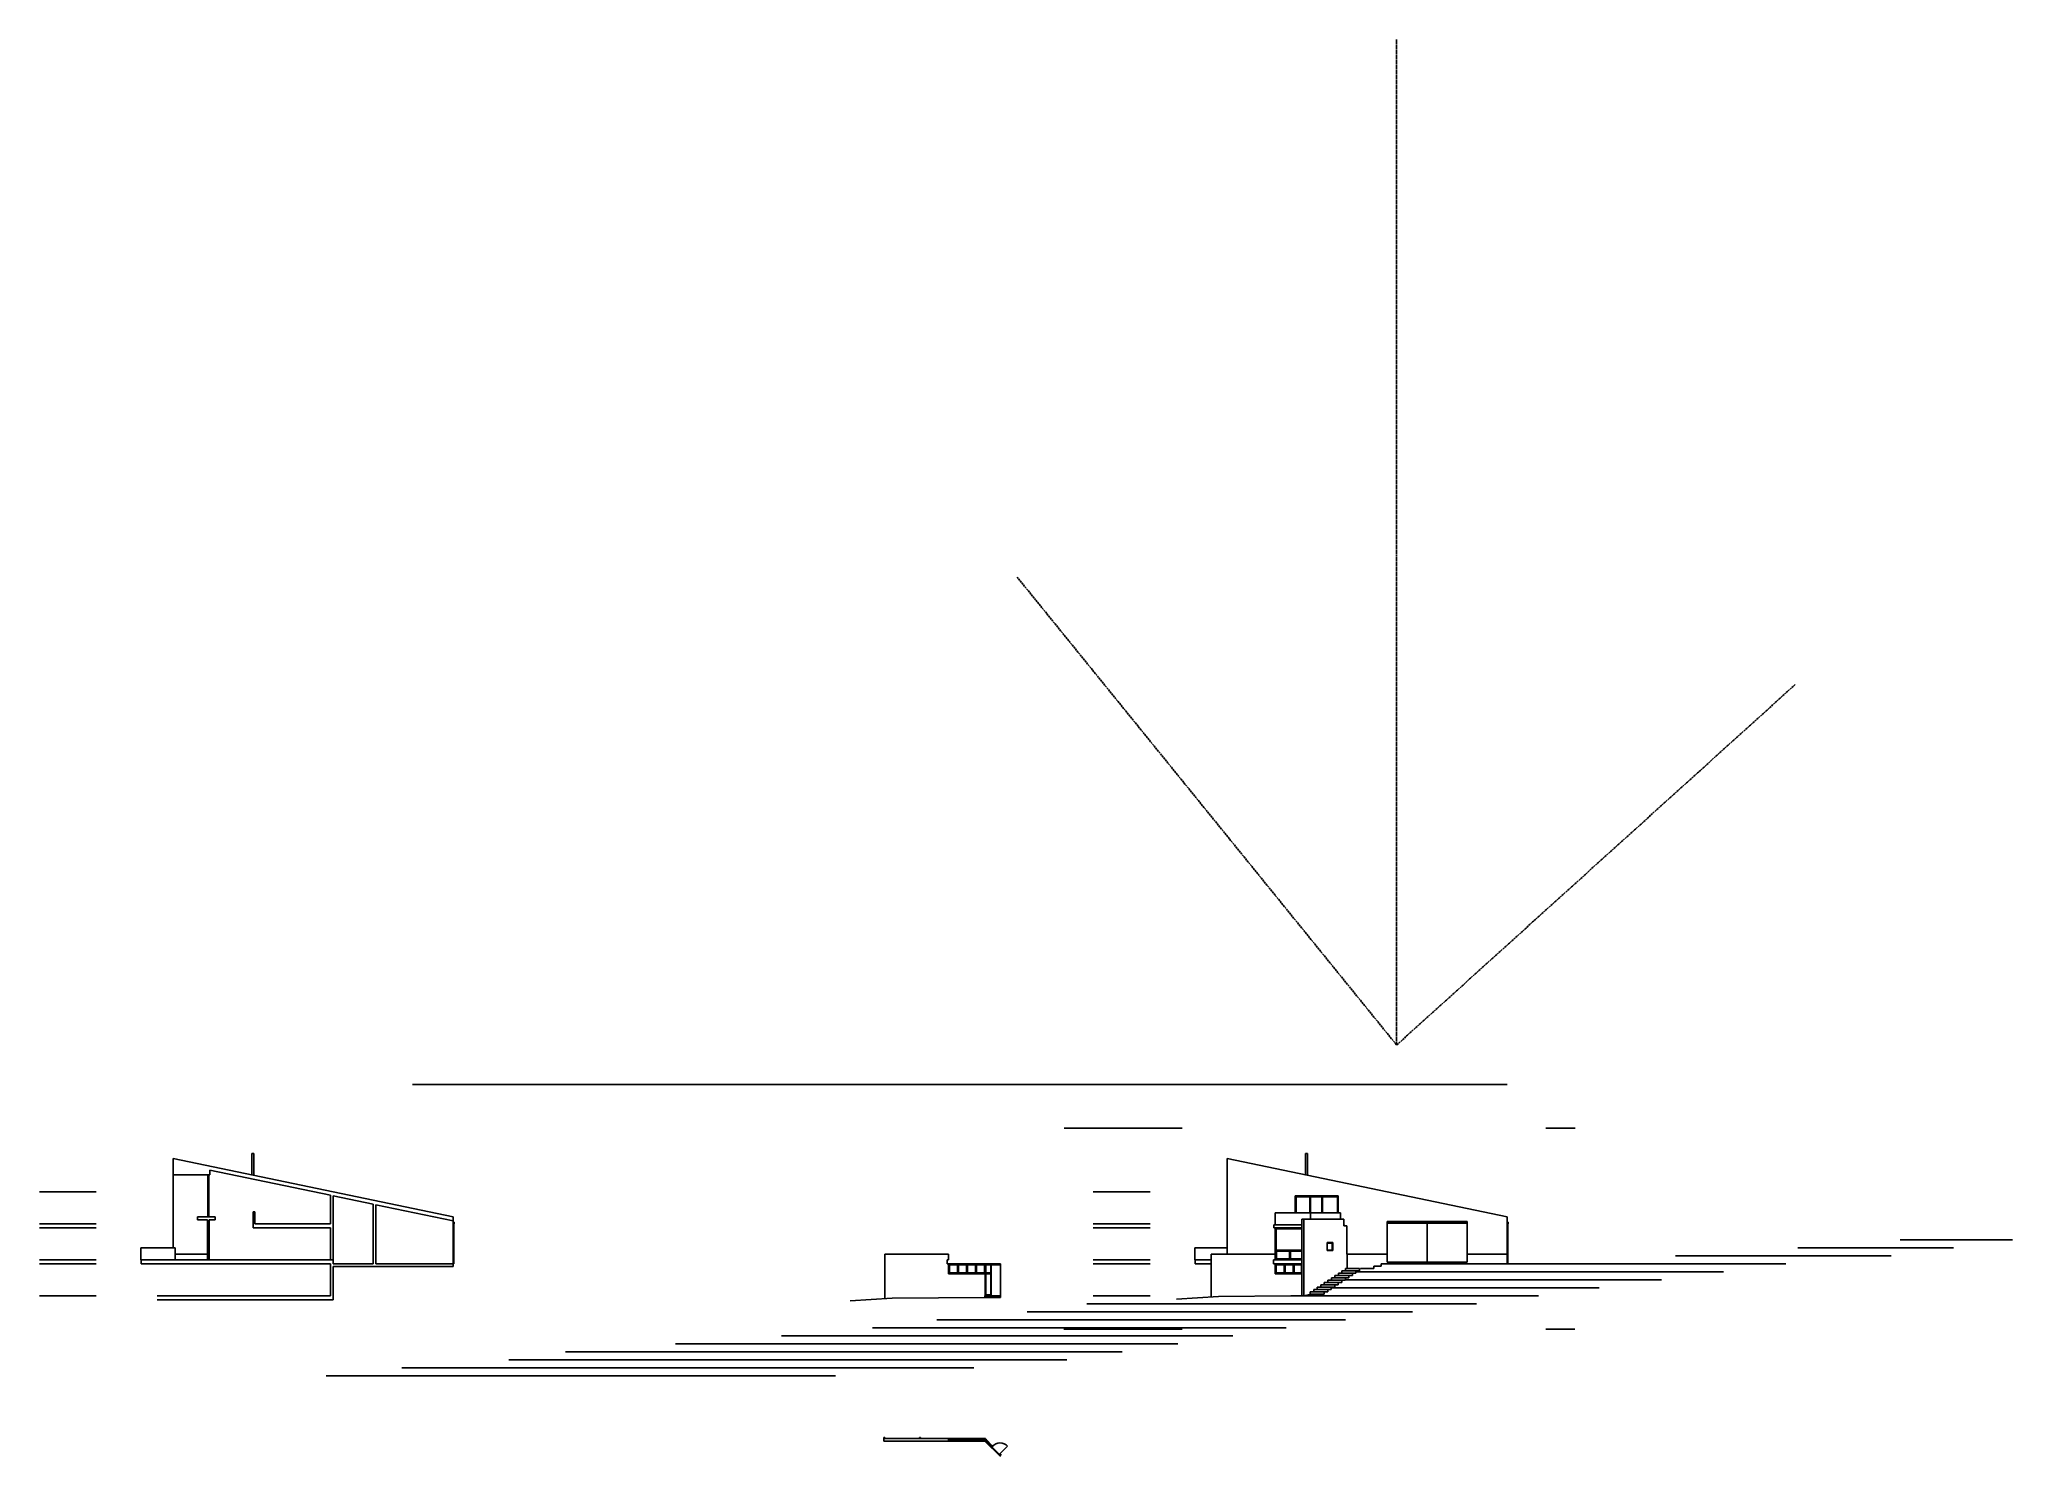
# Model space of a CAD drawing. Header units: inches. Extents: x -16498 to -561, y 141 to 7454.
# Drawn here: x -8781 to -2860, y 3203 to 7454 of the extents above; entities that cross this region are included whole.
import ezdxf

# ---------------------------------------------------------------- set-up
doc = ezdxf.new("R2010")
doc.units = ezdxf.units.IN
doc.header["$LTSCALE"] = 0.5
doc.header["$MEASUREMENT"] = 0
doc.linetypes.add('ACAD_ISO02W100', pattern=[15, 12, -3])
for name, color, linetype in [('A-doors', 254, 'Continuous'), ('A-Elev-North', 7, 'Continuous'), ('A-Elev-South', 7, 'Continuous'), ('A-glazing', 252, 'Continuous'), ('A-soffit', 251, 'ACAD_ISO02W100'), ('A-walls', 7, 'Continuous')]:
    doc.layers.add(name, color=color, linetype=linetype)

msp = doc.modelspace()

# ---------------------------------------------------------------- linework, layer by layer
at = {"layer": 'A-doors'}
for p, q in [((-6247.5, 3257.8, -5147.6), (-6247.5, 3260.6, -5147.6)), ((-6247.5, 3260.6, -5147.6), (-6244.5, 3260.6, -5147.6)), ((-6244.5, 3257.8, -5147.6), (-6244.5, 3260.6, -5147.6)), ((-6140.5, 3260.6, -5147.6), (-6137.5, 3260.6, -5147.6)), ((-6140.5, 3257.8, -5147.6), (-6140.5, 3260.6, -5147.6)), ((-6137.5, 3257.8, -5147.6), (-6137.5, 3260.6, -5147.6)), ((-5899.9, 3210.1, -5147.6), (-5875.9, 3234.1, -5147.6))]:
    msp.add_line(p, q, dxfattribs=at)
msp.add_arc((-5898.4, 3213.7, -5147.6), 30.4, 42.24829, 140.45563, dxfattribs=at)
at = {"layer": 'A-Elev-North'}
for p, q in [((-5706, 4188.6), (-5352.5, 4188.6)), ((-4261, 4188.6), (-4172.6, 4188.6)), ((-4377.4, 3922.2), (-5217.4, 4097.4, -36033)), ((-5707.1, 3585.4), (-5352.5, 3585.4)), ((-4261, 3585.4), (-4173.7, 3585.4))]:
    msp.add_line(p, q, dxfattribs=at)
at = {"layer": 'A-Elev-North', "color": 252}
for p, q in [((-5070, 3796.3), (-5070, 3886.3)), ((-5030.3, 3796.3, -14653.9), (-5030.3, 3819.3, -14784.3)), ((-5028.2, 3796.3, -14641.9), (-5028.2, 3819.3, -14772.3)), ((-6053, 3751.3), (-6053, 3781.3)), ((-6050, 3754.3), (-6050, 3778.3)), ((-6026, 3754.3), (-6026, 3778.3)), ((-6023, 3754.3), (-6023, 3778.3)), ((-5999, 3754.3), (-5999, 3778.3)), ((-5996, 3754.3), (-5996, 3778.3)), ((-5972, 3754.3), (-5972, 3778.3)), ((-5969, 3754.3, -5147.6), (-5969, 3778.3, -5147.6)), ((-5945, 3754.3, -10295.1), (-5945, 3778.3, -10295.1)), ((-5943.2, 3685.3, -5147.6), (-5943.2, 3781.3, -5147.6)), ((-5942, 3754.3, -5147.6), (-5942, 3778.3, -5147.6)), ((-5942, 3688.3, -5147.6), (-5942, 3751.3, -5147.6)), ((-5940.9, 3754.3, -5147.6), (-5940.9, 3778.3, -5147.6)), ((-5940.9, 3688.3, -5147.6), (-5940.9, 3751.3, -5147.6)), ((-5926.7, 3754.3, -5147.6), (-5926.7, 3778.3, -5147.6)), ((-5926.7, 3688.3, -5147.6), (-5926.7, 3751.3, -5147.6)), ((-5925, 3685.3, -5147.6), (-5925, 3778.3, -5147.6)), ((-5073.6, 3751.3), (-5073.6, 3781.3)), ((-5070.6, 3754.3), (-5070.6, 3778.3)), ((-5046.6, 3754.3), (-5046.6, 3778.3)), ((-5043.6, 3754.3), (-5043.6, 3778.3)), ((-5019.6, 3754.3), (-5019.6, 3778.3)), ((-5016.6, 3754.3), (-5016.6, 3778.3)), ((-4993.8, 3754.3, -5147.6), (-4993.8, 3778.3, -5147.6))]:
    msp.add_line(p, q, dxfattribs=at)
at = {"layer": 'A-Elev-North', "color": 251}
for p, q in [((-5069, 3796.3), (-5069, 3819.3)), ((-5027.1, 3796.3, -14641.9), (-5027.1, 3819.3, -14641.9))]:
    msp.add_line(p, q, dxfattribs=at)
at = {"layer": 'A-Elev-South'}
for p, q in [((-4377.4, 4319.8), (-7661.5, 4319.8)), ((-8278.3, 4048.5), (-8379.8, 4048.5, -5147.6)), ((-8270.3, 4048.5), (-8278.3, 4048.5)), ((-8275.8, 4048.5), (-8275.8, 4045.5)), ((-8272.8, 4045.5), (-8275.8, 4045.5)), ((-8272.8, 4048.5), (-8272.8, 4045.5)), ((-8270.3, 4048.5), (-8270.3, 4062.5)), ((-8254.3, 3922.5), (-8306.8, 3922.5, -1862)), ((-8271.8, 3922.5), (-8276.8, 3922.5)), ((-8276.8, 3879.3), (-8276.8, 3913.3)), ((-8272.8, 3925.5), (-8275.8, 3925.5)), ((-8275.8, 3925.5), (-8275.8, 3922.5)), ((-8272.8, 3925.5), (-8272.8, 3922.5)), ((-8271.8, 3922.5), (-8254.3, 3922.5)), ((-8271.8, 3879.3), (-8271.8, 3913.3)), ((-8254.3, 3922.5), (-8254.3, 3913.3)), ((-8134.8, 3937.3), (-8139.8, 3937.3)), ((-7539.8, 3786.3), (-7539.8, 3922.2)), ((-4377.4, 3786.3), (-4377.4, 3922.2)), ((-7907.8, 3889.3), (-8139.8, 3889.3)), ((-7907.8, 3901.3), (-8134.8, 3901.3)), ((-7539.8, 3781.3), (-7539.8, 3894.3)), ((-4617.4, 3903.2, 5147.6), (-4737.4, 3903.2, 5147.6)), ((-4737.4, 3786.3, 5147.6), (-4737.4, 3903.2, 5147.6)), ((-4617.4, 3786.3, 5147.6), (-4617.4, 3903.2, 5147.6)), ((-4377.4, 3781.3), (-4377.4, 3894.3)), ((-7899.8, 3793.3), (-8475.8, 3793.3)), ((-6244.8, 3810.3, -5147.6), (-6244.8, 3676.9, -5147.6)), ((-7907.8, 3781.3), (-8427.8, 3781.3)), ((-7779.8, 3781.3), (-7899.8, 3781.3)), ((-7539.8, 3773.3), (-7899.8, 3773.3)), ((-7537.8, 3781.3, -5147.6), (-7771.8, 3781.3, -5147.6)), ((-7539.8, 3781.3), (-7539.8, 3773.3)), ((-5897.8, 3781.3, -9678), (-5897.8, 3680.8, -9678)), ((-5265.4, 3781.3, 5425.8), (-5265.4, 3681.7, 5425.8)), ((-4375.4, 3781.3, -5147.6), (-4755.4, 3781.3, -5147.6)), ((-4617.4, 3786.3), (-4737.4, 3786.3)), ((-7907.8, 3685.3, -5147.6), (-8427.8, 3685.3, -5147.6)), ((-7899.8, 3673.3, -5147.6), (-8427.8, 3673.3, -5147.6)), ((-6348.8, 3670.3, -10295.1), (-6222.8, 3678.3)), ((-6222.8, 3678.3), (-5944.2, 3680.8, -6608.7)), ((-5942, 3688.3, -5147.6), (-5926.7, 3688.3, -5147.6)), ((-5369.4, 3675.3, -10295.1), (-5243.4, 3683.3)), ((-5243.4, 3683.3), (-5026.4, 3685.3, -5147.6))]:
    msp.add_line(p, q, dxfattribs=at)
at = {"layer": 'A-Elev-South', "color": 7}
for p, q in [((-8144.2, 4048.6), (-8144.2, 4112.1)), ((-8144.2, 4112.1), (-8138.2, 4112.1)), ((-8138.2, 4047.3), (-8138.2, 4112.1)), ((-5217.4, 3810.3, -5147.6), (-5217.4, 4097.4, -5147.6)), ((-4981.9, 4048.6), (-4981.9, 4112.1)), ((-4981.9, 4112.1), (-4975.9, 4112.1)), ((-4975.9, 4047.3), (-4975.9, 4112.1)), ((-8274.3, 4045.5), (-8274.3, 3925.5)), ((-8476.8, 3829.3, -5147.6), (-8403.8, 3829.3, -5147.6)), ((-8476.8, 3793.3, -5147.6), (-8476.8, 3829.3, -5147.6)), ((-8475.8, 3781.3), (-8475.8, 3793.3, -5147.6)), ((-5314.4, 3793.3, -5147.6), (-5314.4, 3829.3, -5147.6)), ((-5314.4, 3829.3, -5147.6), (-5217.4, 3829.3, -5147.6)), ((-5314.4, 3829.3, -5147.6), (-5241.4, 3829.3, -5147.6)), ((-5313.4, 3793.3, -5147.6), (-5314.4, 3793.3, -5076.1)), ((-5313.4, 3781.3), (-5313.4, 3793.3, -5147.6)), ((-8427.8, 3781.3, -3431.7), (-8475.8, 3781.3)), ((-6057.3, 3781.3), (-5897.8, 3781.3, -9678)), ((-5265.4, 3781.3, 2184.1), (-5313.4, 3781.3)), ((-4873, 3732.3, 5116), (-4873, 3725.3, 5116)), ((-4862.4, 3732.3, 5116), (-4873, 3732.3, 5116)), ((-4862.4, 3739.3, 5116), (-4862.4, 3732.3, 5116)), ((-4851.8, 3739.3, 5116), (-4862.4, 3739.3, 5116)), ((-4851.8, 3746.3, 5116), (-4851.8, 3739.3, 5116)), ((-4841.2, 3746.3, 5116), (-4851.8, 3746.3, 5116)), ((-4841.2, 3753.3, 5116), (-4841.2, 3746.3, 5116)), ((-4830.6, 3753.3, 5116), (-4841.2, 3753.3, 5116)), ((-4830.6, 3760.3, 5116), (-4830.6, 3753.3, 5116)), ((-4820, 3760.3, 5116), (-4830.6, 3760.3, 5116)), ((-4820, 3767.3, 5116), (-4820, 3760.3, 5116)), ((-4777.4, 3767.3, -5147.6), (-4817, 3767.3)), ((-4777.4, 3774.3, -5147.6), (-4777.4, 3767.3, -5147.6)), ((-4770.4, 3774.3, -5147.6), (-4777.4, 3774.3, -5147.6)), ((-4755.4, 3774.3, -5147.6), (-4770.4, 3774.3, -5147.6)), ((-4755.4, 3781.3, -5147.6), (-4755.4, 3774.3, -5147.6)), ((-5026.4, 3685.3, -5147.6), (-4987.4, 3685.3)), ((-5026.4, 3685.3, -5147.6), (-5026.4, 3685.3, -5147.6)), ((-4987.4, 3685.3, 5147.6), (-4965, 3690.3)), ((-4968, 3690.3, 5116), (-4926, 3690.3, 5116)), ((-4915.4, 3697.3, 5116), (-4926, 3697.3, 5116)), ((-4926, 3697.3, 5116), (-4926, 3690.3, 5116)), ((-4915.4, 3704.3, 5116), (-4915.4, 3697.3, 5116)), ((-4904.8, 3704.3, 5116), (-4915.4, 3704.3, 5116)), ((-4904.8, 3711.3, 5116), (-4904.8, 3704.3, 5116)), ((-4894.2, 3711.3, 5116), (-4904.8, 3711.3, 5116)), ((-4894.2, 3718.3, 5116), (-4894.2, 3711.3, 5116)), ((-4883.6, 3718.3, 5116), (-4894.2, 3718.3, 5116)), ((-4883.6, 3725.3, 5116), (-4883.6, 3718.3, 5116)), ((-4873, 3725.3, 5116), (-4883.6, 3725.3, 5116))]:
    msp.add_line(p, q, dxfattribs=at)
at = {"layer": 'A-Elev-South', "color": 253}
for p, q in [((-8379.8, 3829.3, -5147.6), (-8379.8, 4048.5, -5147.6)), ((-8275.8, 4045.5), (-8275.8, 3925.5)), ((-8272.8, 4045.5), (-8272.8, 3925.5)), ((-5073.6, 3934.3, -15442.7), (-5010.5, 3934.3, -15442.7)), ((-5010.5, 3934.3), (-4877.3, 3934.3)), ((-4993, 3685.3, -20590.3), (-4993, 3915.3, -20590.3)), ((-4993, 3915.3, -20590.3), (-4867.4, 3915.3, -15442.7)), ((-4987.4, 3685.3, -5147.6), (-4987.4, 3915.3, -5147.6)), ((-4966.8, 3915.3), (-4966.8, 3934.3)), ((-4877.3, 3915.3), (-4877.3, 3934.3)), ((-4867.4, 3895.3), (-4867.4, 3915.3)), ((-4737.4, 3906.2, 5147.6), (-4737.4, 3908.2, 5147.6)), ((-4497.4, 3903.2, 5147.6), (-4497.4, 3908.2, 5147.6)), ((-8276.8, 3879.3), (-8276.8, 3793.3)), ((-8271.8, 3879.3), (-8271.8, 3793.3)), ((-5076.7, 3898.3), (-4993, 3898.3, -20590.3)), ((-5076.7, 3889.3), (-4993, 3889.3, -20590.3)), ((-4867.4, 3898.3, -15442.7), (-4865.8, 3898.3, -15442.7)), ((-4867.4, 3895.3, -15442.7), (-4858.2, 3895.3, -15442.7)), ((-4865.8, 3895.3, -15442.7), (-4865.8, 3898.3, -15442.7)), ((-4737.4, 3906.2, 5147.6), (-4497.4, 3906.2, 5147.6)), ((-4737.4, 3903.2, 5147.6), (-4737.4, 3906.2, 5147.6)), ((-4737.4, 3903.2, 5147.6), (-4737.4, 3903.2, 5147.6)), ((-4617.4, 3903.2, 5147.6), (-4497.4, 3903.2, 5147.6)), ((-4497.4, 3903.2, 5147.6), (-4497.4, 3786.3)), ((-4497.4, 3903.2, 5147.6), (-4497.4, 3903.2, 5147.6)), ((-8476.8, 3829.3, -5147.6), (-8373.8, 3829.3, -5147.6)), ((-8373.8, 3829.3, -5147.6), (-8373.8, 3793.3, -5147.6)), ((-8373.8, 3810.3, -4847.7), (-8276.8, 3810.3, 0)), ((-6244.8, 3810.3, -10295.1), (-6053, 3810.3, -10295.1)), ((-6057.3, 3793.3), (-6053, 3793.3, -260.4)), ((-5313.4, 3793.3, -10295.1), (-5265.4, 3793.3, -4869.3)), ((-5265.4, 3810.3, -4869.3), (-5073.6, 3810.3, -10295.1)), ((-5265.4, 3781.3, 2184.1), (-5265.4, 3810.3, -10255.9)), ((-5077.9, 3793.3), (-4993, 3793.3, -5147.6)), ((-4899.7, 3845.3), (-4916.7, 3845.3)), ((-4916.7, 3821.3, 2573.8), (-4916.7, 3845.3, 2573.8)), ((-4899.7, 3821.3), (-4916.7, 3821.3)), ((-4899.7, 3845.3), (-4899.7, 3821.3)), ((-4737.4, 3810.3), (-4857.5, 3810.3, -5246.8)), ((-4377.4, 3810.3, -4941.7), (-4497.4, 3810.3)), ((-6053, 3751.3), (-5943.2, 3751.3, -7015.4)), ((-5077.9, 3781.3), (-4993, 3781.3, -5147.6)), ((-5073.6, 3751.3), (-4993, 3751.3, -5147.6)), ((-4873, 3732.3, 5116), (-4915, 3732.3, 5116)), ((-4862.4, 3739.3, 5116), (-4904.4, 3739.3, 5116)), ((-4851.8, 3746.3, 5116), (-4893.8, 3746.3, 5116)), ((-4841.2, 3753.3, 5116), (-4883.2, 3753.3, 5116)), ((-4830.6, 3760.3, 5116), (-4872.6, 3760.3, 5116)), ((-4820, 3767.3, 5116), (-4862, 3767.3, 5116)), ((-4617.4, 3786.3, 5147.6), (-4497.4, 3786.3)), ((-5944.2, 3685.3, 2968.9), (-5897.8, 3685.3, 9092.1)), ((-4926, 3697.3, 5116), (-4968, 3697.3, 5116)), ((-4915.4, 3704.3, 5116), (-4957.4, 3704.3, 5116)), ((-4904.8, 3711.3, 5116), (-4946.8, 3711.3, 5116)), ((-4894.2, 3718.3, 5116), (-4936.2, 3718.3, 5116)), ((-4883.6, 3725.3, 5116), (-4925.6, 3725.3, 5116))]:
    msp.add_line(p, q, dxfattribs=at)
at = {"layer": 'A-Elev-South', "color": 2, "ltscale": 0.1}
for p, q in [((-8610.6, 3997.3, -20590.3), (-8781.1, 3997.3, -20590.3)), ((-8610.6, 3997.3, -20590.3), (-8781.1, 3997.3, -20590.3)), ((-5448.3, 3997.3, -20590.3), (-5618.8, 3997.3, -20590.3)), ((-5448.3, 3997.3, -20590.3), (-5618.8, 3997.3, -20590.3)), ((-8610.6, 3901.3, -20590.3), (-8781.1, 3901.3, -20590.3)), ((-8610.6, 3889.3, -20590.3), (-8781.1, 3889.3, -20590.3)), ((-5448.3, 3901.3, -20590.3), (-5618.8, 3901.3, -20590.3)), ((-5448.3, 3889.3, -20590.3), (-5618.8, 3889.3, -20590.3)), ((-8610.6, 3793.3, -20590.3), (-8781.1, 3793.3, -20590.3)), ((-5448.3, 3793.3, -20590.3), (-5618.8, 3793.3, -20590.3)), ((-8610.6, 3781.3, -20590.3), (-8781.1, 3781.3, -20590.3)), ((-5448.3, 3781.3, -20590.3), (-5618.8, 3781.3, -20590.3)), ((-8610.6, 3685.3, -20590.3), (-8781.1, 3685.3, -20590.3)), ((-5448.3, 3685.3, -20590.3), (-5618.8, 3685.3, -20590.3))]:
    msp.add_line(p, q, dxfattribs=at)
at = {"layer": 'A-Elev-South', "color": 252}
for p, q in [((-5012.8, 3985.3, -15442.7), (-4883.8, 3985.3, -15442.7)), ((-5012.8, 3934.3, -15442.7), (-5012.8, 3985.3, -15442.7)), ((-5009.8, 3982.3, -15442.7), (-4966.8, 3982.3, 753.3)), ((-5009.8, 3934.3, -15442.7), (-5009.8, 3982.3, -15442.7)), ((-4968.8, 3934.3), (-4968.8, 3982.3)), ((-4966.8, 3982.3), (-4932.7, 3982.3)), ((-4966.8, 3934.3), (-4966.8, 3982.3)), ((-4932.7, 3934.3), (-4932.7, 3982.3)), ((-4930.7, 3982.3), (-4885.8, 3982.3, -15442.7)), ((-4930.7, 3934.3), (-4930.7, 3982.3)), ((-4885.8, 3934.3), (-4885.8, 3982.3)), ((-4883.8, 3934.3), (-4883.8, 3985.3)), ((-7539.8, 3906.3), (-7536.8, 3906.3)), ((-7539.8, 3901.3), (-7536.8, 3901.3)), ((-7537.8, 3901.3), (-7537.8, 3781.3, -5147.6)), ((-7536.8, 3906.3), (-7536.8, 3901.3)), ((-4377.4, 3906.3), (-4374.4, 3906.3)), ((-4377.4, 3901.3), (-4374.4, 3901.3)), ((-4375.4, 3901.3), (-4375.4, 3781.3, -5147.6)), ((-4374.4, 3906.3), (-4374.4, 3901.3)), ((-4993, 3822.3, -5147.6), (-5070, 3822.3)), ((-5030.3, 3819.3), (-5070, 3819.3)), ((-5030.3, 3796.3), (-5070, 3796.3)), ((-4993, 3819.3, -19789.4), (-5028.2, 3819.3, -14641.9)), ((-4993, 3796.3, -19789.4), (-5028.2, 3796.3, -14641.9)), ((-4902.5, 3843.7, 152.4), (-4916.7, 3843.7, 2316.2)), ((-4902.5, 3822.8, 152.4), (-4916.7, 3822.8, 2316.2)), ((-4902.5, 3822.8, -257.6), (-4902.5, 3843.7, -257.6)), ((-6026, 3778.3), (-6050, 3778.3)), ((-6026, 3754.3), (-6050, 3754.3)), ((-5999, 3778.3), (-6023, 3778.3)), ((-5999, 3754.3), (-6023, 3754.3)), ((-5972, 3778.3), (-5996, 3778.3)), ((-5972, 3754.3), (-5996, 3754.3)), ((-5945, 3778.3, -5147.6), (-5969, 3778.3, -5147.6)), ((-5945, 3754.3, -5147.6), (-5969, 3754.3, -5147.6)), ((-5897.8, 3778.3, -5147.6), (-5942, 3778.3, -5147.6)), ((-5926.7, 3754.3, -5147.6), (-5942, 3754.3, -5147.6)), ((-5926.7, 3751.3, -5147.6), (-5942, 3751.3, -5147.6)), ((-5046.6, 3778.3), (-5070.6, 3778.3)), ((-5046.6, 3754.3), (-5070.6, 3754.3)), ((-5019.6, 3778.3), (-5043.6, 3778.3)), ((-5019.6, 3754.3), (-5043.6, 3754.3)), ((-4993.8, 3778.3), (-5016.6, 3778.3)), ((-4993.8, 3754.3), (-5016.6, 3754.3)), ((-4377.4, 3781.3), (-3541, 3781.3)), ((-5638.1, 3661.3), (-4474.1, 3661.3)), ((-5633.1, 3661.3, -5147.6), (-4469.1, 3661.3, -5147.6)), ((-6872.3, 3541.3), (-5365.7, 3541.3))]:
    msp.add_line(p, q, dxfattribs=at)
at = {"layer": 'A-Elev-South', "color": 251}
for p, q in [((-5073.6, 3898.3), (-5073.6, 3934.3)), ((-4497.4, 3908.2, 5147.6), (-4737.4, 3908.2, 5147.6)), ((-5076.7, 3898.3), (-5076.7, 3889.3)), ((-5073.6, 3793.3), (-5073.6, 3889.3)), ((-4858.2, 3810.3, -10326.7), (-4858.2, 3895.3, -10326.7)), ((-6057.3, 3793.3), (-6057.3, 3781.3)), ((-6053, 3810.3, -10295.1), (-6053, 3793.3, -10295.1)), ((-5077.9, 3793.3), (-5077.9, 3781.3)), ((-4901.5, 3821.3, -257.6), (-4901.5, 3845.3, -257.6)), ((-4857.5, 3767.3), (-4857.5, 3810.3)), ((-4915, 3732.3, 5116), (-4915, 3725.3, 5116)), ((-4904.4, 3739.3, 5116), (-4904.4, 3732.3, 5116)), ((-4893.8, 3746.3, 5116), (-4893.8, 3739.3, 5116)), ((-4883.2, 3753.3, 5116), (-4883.2, 3746.3, 5116)), ((-4872.6, 3760.3, 5116), (-4872.6, 3753.3, 5116)), ((-4862, 3767.3, 5116), (-4862, 3760.3, 5116)), ((-5944.2, 3680.8, -6608.7), (-5944.2, 3685.3, -5147.6)), ((-5944.2, 3680.8, -6608.7), (-5897.8, 3680.8, -5147.6)), ((-4968, 3697.3, 5116), (-4968, 3690.3, 5116)), ((-4957.4, 3704.3, 5116), (-4957.4, 3697.3, 5116)), ((-4946.8, 3711.3, 5116), (-4946.8, 3704.3, 5116)), ((-4936.2, 3718.3, 5116), (-4936.2, 3711.3, 5116)), ((-4925.6, 3725.3, 5116), (-4925.6, 3718.3, 5116))]:
    msp.add_line(p, q, dxfattribs=at)
at = {"layer": 'A-Elev-South', "color": 126}
for p, q in [((-3198.1, 3853.3, -10295.1), (-2860.5, 3853.3, -10295.1)), ((-3871.6, 3805.3, -10295.1), (-3224.5, 3805.3, -10295.1)), ((-3505, 3829.3, -10295.1), (-3037.9, 3829.3, -10295.1)), ((-4859.9, 3733.3), (-3914.3, 3733.3)), ((-4828, 3757.3), (-3727.6, 3757.3)), ((-4991.1, 3685.3, 10295.1), (-4287.5, 3685.3)), ((-4987.4, 3685.3), (-4282.5, 3685.3, -5147.6)), ((-4902.3, 3709.3), (-4100.9, 3709.3)), ((-6088.2, 3613.3), (-4862.2, 3613.3)), ((-5817.6, 3637.3), (-4660.7, 3637.3)), ((-6554.5, 3565.3), (-5199.7, 3565.3)), ((-6281.4, 3589.3), (-5039.9, 3589.3)), ((-7373, 3493.3), (-5697.8, 3493.3)), ((-7203.1, 3517.3), (-5531.8, 3517.3)), ((-7920.6, 3445.3), (-6392.5, 3445.3)), ((-7694.1, 3469.3), (-5976.9, 3469.3))]:
    msp.add_line(p, q, dxfattribs=at)
at = {"layer": 'A-Elev-South', "color": 250}
msp.add_line((-4900.8, 3821.3), (-4900.8, 3845.3), dxfattribs=at)
at = {"layer": 'A-glazing'}
for p, q in [((-5070, 3886.3, -25737.8), (-4993, 3886.3, -31094.1)), ((-4857.4, 3810.3, -31.6), (-4858.2, 3810.3, 818.9)), ((-6050, 3255.3, -5147.6), (-6026, 3255.3, -5147.6)), ((-6050, 3252.3, -5147.6), (-6026, 3252.3, -5147.6)), ((-6023, 3255.3, -5147.6), (-5999, 3255.3, -5147.6)), ((-6023, 3253.8, -5147.6), (-6023, 3253.8, -5147.6)), ((-6023, 3252.3, -5147.6), (-5999, 3252.3, -5147.6)), ((-5996, 3255.3, -5147.6), (-5972, 3255.3, -5147.6)), ((-5996, 3252.3, -5147.6), (-5972, 3252.3, -5147.6)), ((-5969, 3255.3, -5147.6), (-5945, 3255.3, -5147.6)), ((-5969, 3252.3, -5147.6), (-5945, 3252.3, -5147.6)), ((-5942, 3251.1, -5147.6), (-5925, 3234.1, -5147.6)), ((-5939.8, 3253.2, -5147.6), (-5922.9, 3236.2, -5147.6))]:
    msp.add_line(p, q, dxfattribs=at)
at = {"layer": 'A-glazing', "color": 254}
for p, q in [((-6050, 3255.3, -5147.6), (-6053, 3255.3, -5147.6)), ((-6050, 3252.3, -5147.6), (-6053, 3252.3, -5147.6)), ((-6050, 3252.3, -5147.6), (-6050, 3255.3, -5147.6)), ((-6026, 3252.3, -5147.6), (-6026, 3255.3, -5147.6)), ((-6023, 3255.3, -5147.6), (-6026, 3255.3, -5147.6)), ((-6023, 3252.3, -5147.6), (-6026, 3252.3, -5147.6)), ((-6023, 3252.3, -5147.6), (-6023, 3255.3, -5147.6)), ((-5999, 3252.3, -5147.6), (-5999, 3255.3, -5147.6)), ((-5996, 3255.3, -5147.6), (-5999, 3255.3, -5147.6)), ((-5996, 3252.3, -5147.6), (-5999, 3252.3, -5147.6)), ((-5996, 3252.3, -5147.6), (-5996, 3255.3, -5147.6)), ((-5972, 3252.3, -5147.6), (-5972, 3255.3, -5147.6)), ((-5969, 3255.3, -5147.6), (-5972, 3255.3, -5147.6)), ((-5969, 3252.3, -5147.6), (-5972, 3252.3, -5147.6)), ((-5969, 3252.3, -5147.6), (-5969, 3255.3, -5147.6)), ((-5942, 3255.3, -5147.6), (-5945, 3255.3, -5147.6)), ((-5945, 3252.3, -5147.6), (-5945, 3255.3, -5147.6)), ((-5943.2, 3252.3, -5147.6), (-5945, 3252.3, -5147.6)), ((-5942, 3251.1, -5147.6), (-5943.2, 3252.3, -5147.6)), ((-5939.8, 3253.2, -5147.6), (-5942, 3255.3, -5147.6)), ((-5942, 3251.1, -5147.6), (-5939.8, 3253.2, -5147.6)), ((-5925, 3234.1, -5147.6), (-5922.9, 3236.2, -5147.6)), ((-5925, 3234.1, -5147.6), (-5922.9, 3232, -5147.6)), ((-5922.9, 3236.2, -5147.6), (-5920.7, 3234.1, -5147.6)), ((-5922.9, 3232, -5147.6), (-5920.7, 3234.1, -5147.6)), ((-5900.4, 3209.5, -5147.6), (-5898.3, 3211.7, -5147.6))]:
    msp.add_line(p, q, dxfattribs=at)
at = {"layer": 'A-glazing', "color": 253}
for p, q in [((-6050, 3253.8, -5147.6), (-6026, 3253.8, -5147.6)), ((-6023, 3253.8, -5147.6), (-5999, 3253.8, -5147.6)), ((-5996, 3253.8, -5147.6), (-5972, 3253.8, -5147.6)), ((-5969, 3253.8, -5147.6), (-5945, 3253.8, -5147.6)), ((-5940.9, 3252.1, -5147.6), (-5923.9, 3235.2, -5147.6))]:
    msp.add_line(p, q, dxfattribs=at)
at = {"layer": 'A-soffit'}
for p in [(-4708.6, 7454.3), (-5847.6, 5841.7), (-3512.6, 5519.2)]:
    msp.add_line(p, (-4708.6, 4437.8), dxfattribs=at)
at = {"layer": 'A-walls'}
for p, q in [((-7539.8, 3922.2), (-8379.8, 4097.4)), ((-8379.8, 4097.4, -5147.6), (-8379.8, 3829.3, -5147.6)), ((-7907.8, 3986.9), (-8270.3, 4062.5)), ((-7907.8, 3986.9), (-7907.8, 3901.3)), ((-7899.8, 3985.3), (-7899.8, 3781.3)), ((-7779.8, 3960.2), (-7899.8, 3985.3)), ((-8271.8, 3922.5), (-8306.8, 3922.5, -1617)), ((-8306.8, 3913.3, -2748.7), (-8306.8, 3922.5, -2748.7)), ((-8306.8, 3913.3, -1499.3), (-8276.8, 3913.3)), ((-8271.8, 3913.3), (-8254.3, 3913.3)), ((-8139.8, 3937.3), (-8139.8, 3889.3)), ((-8134.8, 3901.3, 5147.6), (-8134.8, 3937.3, 5147.6)), ((-7779.8, 3781.3, -5147.6), (-7779.8, 3960.2, -5147.6)), ((-7539.8, 3910.2), (-7771.8, 3958.6)), ((-7771.8, 3781.3, -5147.6), (-7771.8, 3958.6, -5147.6)), ((-8276.8, 3879.3), (-8271.8, 3879.3)), ((-8274.3, 3795.3), (-8274.3, 3879.3)), ((-7907.8, 3889.3), (-7907.8, 3793.3)), ((-8276.8, 3795.3), (-8276.8, 3793.3)), ((-8271.8, 3795.3), (-8276.8, 3795.3)), ((-7907.8, 3781.3), (-7907.8, 3685.3)), ((-7899.8, 3773.3), (-7899.8, 3673.3)), ((-6053, 3257.8, -5147.6), (-6247.5, 3257.8, -5147.6)), ((-6247.5, 3257.8, -5147.6), (-6247.5, 3249.8, -5147.6)), ((-6053, 3249.8, -5147.6), (-6053, 3257.8, -5147.6)), ((-6053, 3249.8, -5147.6), (-6247.5, 3249.8, -5147.6)), ((-5925, 3234.1, -5147.6), (-5896, 3205.1, -5147.6))]:
    msp.add_line(p, q, dxfattribs=at)
at = {"layer": 'A-walls', "color": 253}
for p, q in [((-6053, 3257.8, -5147.6), (-5942, 3257.8, -5147.6)), ((-5942, 3255.3, -5147.6), (-5942, 3257.8, -5147.6)), ((-6053, 3249.8, -5147.6), (-5944.2, 3249.8, -5147.6)), ((-5944.2, 3249.8, -5147.6), (-5943.2, 3252.3, -5147.6)), ((-5944.2, 3249.8, -5147.6), (-5897.8, 3203.3, -5147.6))]:
    msp.add_line(p, q, dxfattribs=at)
at = {"layer": 'A-walls', "color": 254}
for p, q in [((-5900.4, 3209.5, -5147.6), (-5896, 3205.1, -5147.6)), ((-5898.3, 3211.7, -5147.6), (-5893.9, 3207.2, -5147.6))]:
    msp.add_line(p, q, dxfattribs=at)

doc.saveas('drawing.dxf')
